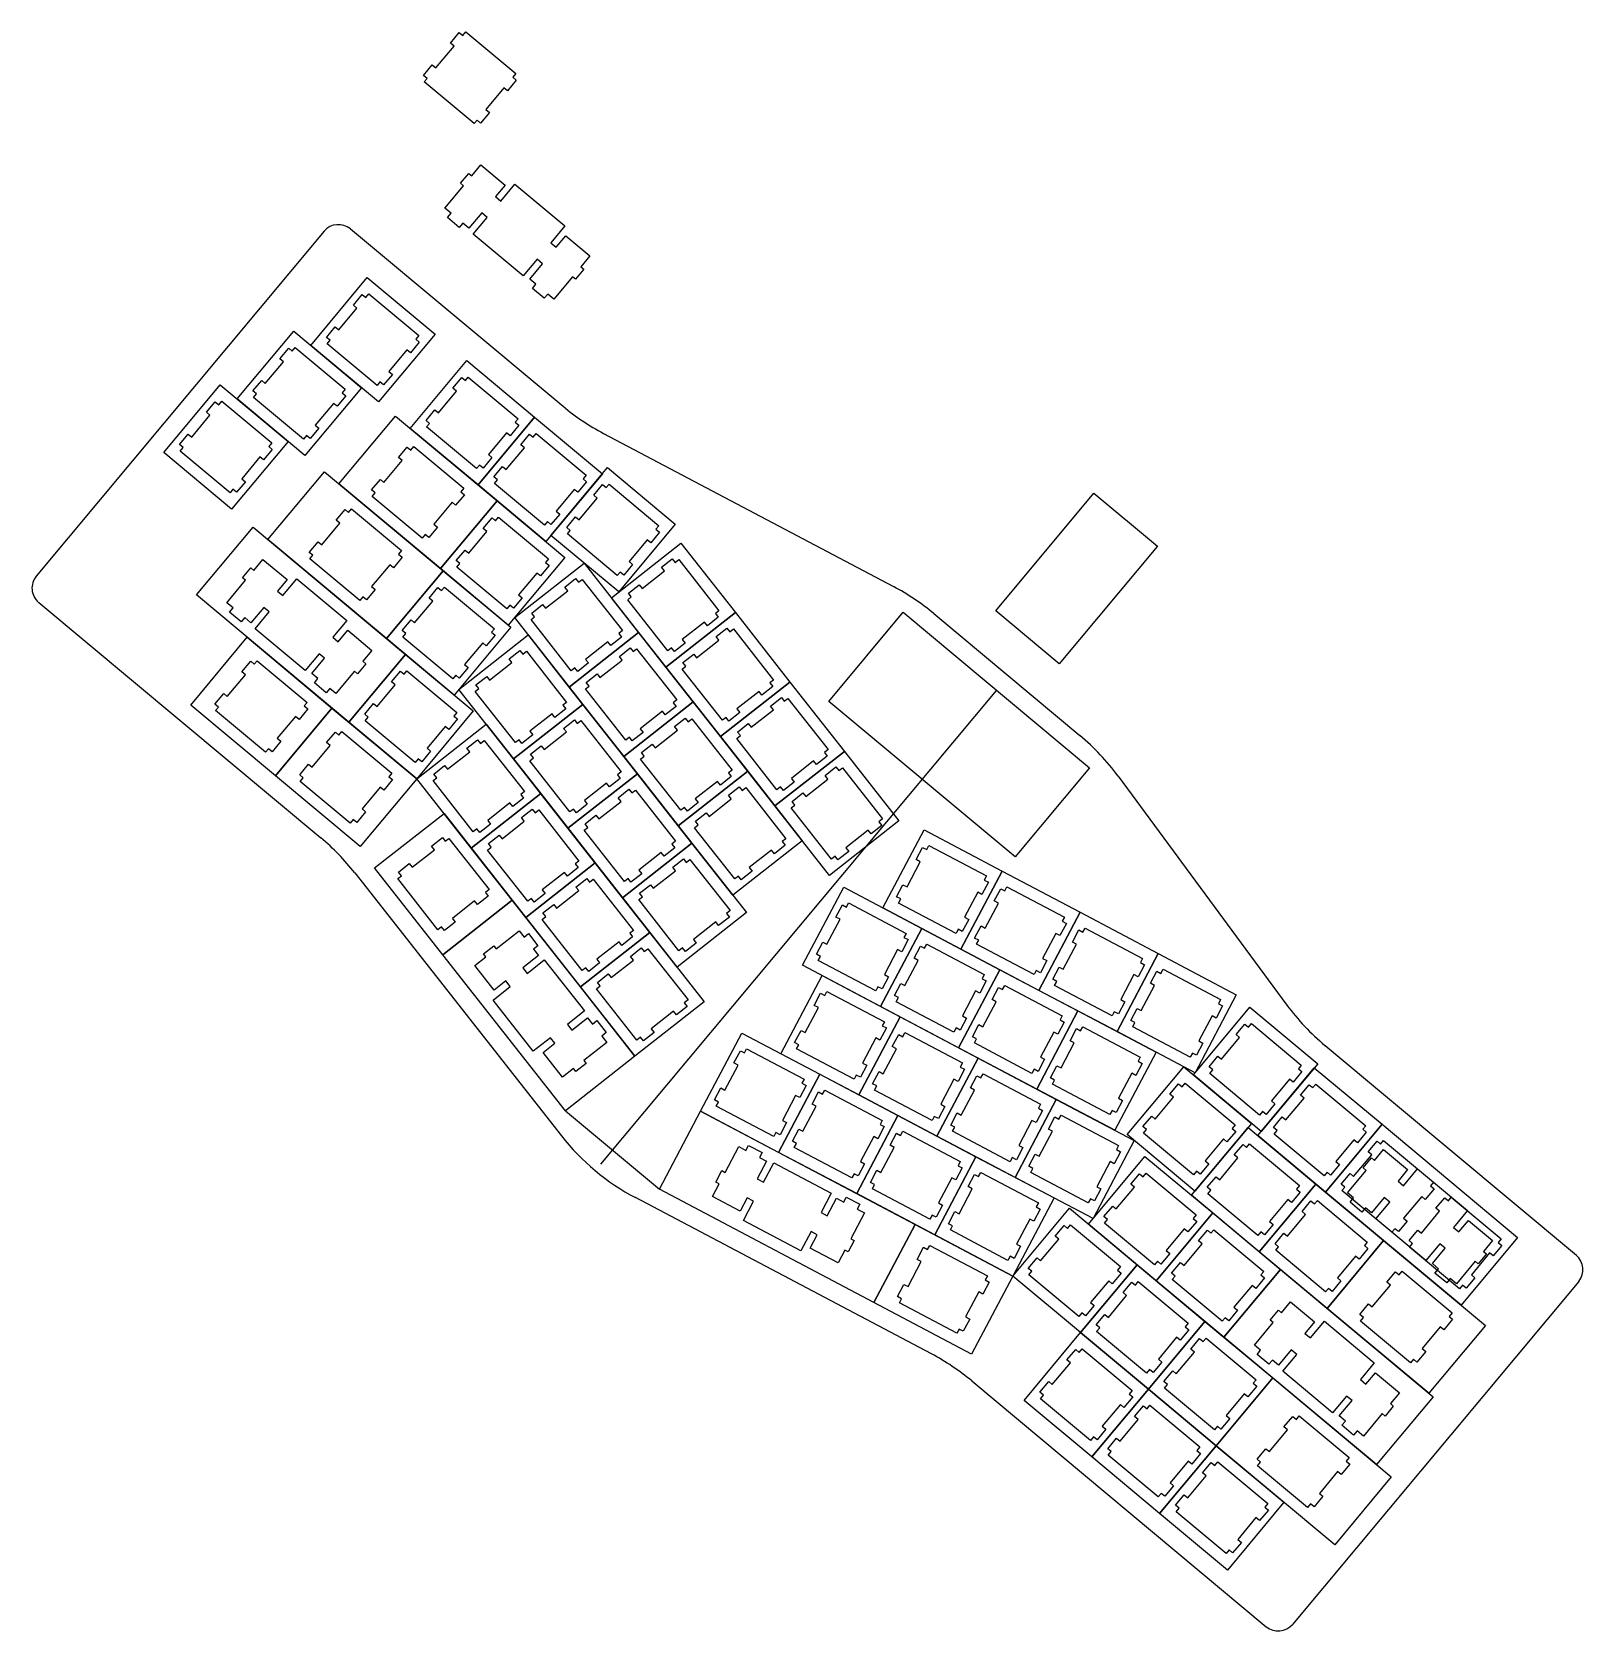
# Model space of a CAD drawing. Header units: millimetres. Extents: x 261 to 595, y 152 to 496.
import ezdxf

# ---------------------------------------------------------------- set-up
doc = ezdxf.new("R2010")
doc.units = ezdxf.units.MM

msp = doc.modelspace()

# ---------------------------------------------------------------- linework, layer by layer
for p, q in [((351.15, 493.78), (353.04, 496.05)), ((353.04, 496.05), (353.81, 495.41)), ((353.81, 495.41), (354.45, 496.17)), ((354.45, 496.17), (365.2, 487.2)), ((348.01, 488.46), (351.92, 493.14)), ((351.92, 493.14), (351.15, 493.78)), ((345.35, 486.83), (347.25, 489.1)), ((347.25, 489.1), (348.01, 488.46)), ((346.12, 486.19), (345.35, 486.83)), ((345.48, 485.42), (346.12, 486.19)), ((356.23, 476.45), (345.48, 485.42)), ((365.33, 485.79), (363.44, 483.53)), ((365.2, 487.2), (364.56, 486.44)), ((364.56, 486.44), (365.33, 485.79)), ((362.67, 484.17), (358.76, 479.49)), ((363.44, 483.53), (362.67, 484.17)), ((359.53, 478.85), (357.64, 476.58)), ((358.76, 479.49), (359.53, 478.85)), ((356.87, 477.22), (356.23, 476.45)), ((357.64, 476.58), (356.87, 477.22)), ((353.35, 463.6), (355.13, 465.74)), ((355.13, 465.74), (355.77, 465.21)), ((355.77, 465.21), (357.72, 467.55)), ((357.72, 467.55), (362.9, 463.23)), ((349.95, 458.24), (353.98, 463.07)), ((353.98, 463.07), (353.35, 463.6)), ((362.9, 463.23), (360.84, 460.75)), ((362.01, 459.77), (365.02, 463.38)), ((365.02, 463.38), (375.77, 454.41)), ((351.28, 457.14), (349.95, 458.24)), ((360.84, 460.75), (362.01, 459.77)), ((350.51, 456.22), (351.28, 457.14)), ((353.04, 454.1), (350.51, 456.22)), ((353.81, 455.02), (353.04, 454.1)), ((355.14, 453.92), (353.81, 455.02)), ((357.89, 457.21), (355.14, 453.92)), ((356.05, 452.63), (359.06, 456.24)), ((359.06, 456.24), (357.89, 457.21)), ((375.77, 454.41), (372.75, 450.8)), ((323.99, 453.27), (262.02, 379.02)), ((329.62, 453.78), (375.39, 415.59)), ((366.8, 443.66), (356.05, 452.63)), ((373.93, 449.82), (376, 452.3)), ((376, 452.3), (381.18, 447.98)), ((372.75, 450.8), (373.93, 449.82)), ((381.18, 447.98), (379.22, 445.63)), ((369.81, 447.27), (366.8, 443.66)), ((368.23, 442.99), (370.98, 446.29)), ((370.98, 446.29), (369.81, 447.27)), ((379.86, 445.1), (378.07, 442.97)), ((379.22, 445.63), (379.86, 445.1)), ((369.55, 441.89), (368.23, 442.99)), ((368.78, 440.97), (369.55, 441.89)), ((371.32, 438.85), (368.78, 440.97)), ((377.44, 443.49), (373.41, 438.67)), ((378.07, 442.97), (377.44, 443.49)), ((330.27, 437.39), (332.16, 439.66)), ((331.04, 436.75), (330.27, 437.39)), ((332.16, 439.66), (332.93, 439.01)), ((332.93, 439.01), (333.57, 439.78)), ((333.57, 439.78), (344.32, 430.81)), ((372.09, 439.77), (371.32, 438.85)), ((373.41, 438.67), (372.09, 439.77)), ((327.13, 432.07), (331.04, 436.75)), ((324.48, 430.44), (326.37, 432.71)), ((325.24, 429.8), (324.48, 430.44)), ((326.37, 432.71), (327.13, 432.07)), ((344.32, 430.81), (343.68, 430.04)), ((314.45, 425.85), (316.34, 428.11)), ((316.34, 428.11), (317.11, 427.47)), ((317.11, 427.47), (317.75, 428.24)), ((317.75, 428.24), (328.5, 419.27)), ((324.6, 429.03), (325.24, 429.8)), ((335.35, 420.06), (324.6, 429.03)), ((341.79, 427.78), (337.88, 423.1)), ((342.56, 427.14), (341.79, 427.78)), ((344.45, 429.4), (342.56, 427.14)), ((343.68, 430.04), (344.45, 429.4)), ((311.31, 420.52), (315.22, 425.2)), ((315.22, 425.2), (314.45, 425.85)), ((308.65, 418.9), (310.55, 421.16)), ((310.55, 421.16), (311.31, 420.52)), ((335.99, 420.83), (335.35, 420.06)), ((336.76, 420.19), (335.99, 420.83)), ((338.65, 422.46), (336.76, 420.19)), ((337.88, 423.1), (338.65, 422.46)), ((351.7, 419.51), (353.59, 421.77)), ((353.59, 421.77), (354.36, 421.13)), ((354.36, 421.13), (355, 421.9)), ((355, 421.9), (365.75, 412.93)), ((298.63, 414.3), (300.52, 416.57)), ((300.52, 416.57), (301.29, 415.93)), ((301.29, 415.93), (301.93, 416.69)), ((301.93, 416.69), (312.68, 407.72)), ((309.42, 418.26), (308.65, 418.9)), ((308.78, 417.49), (309.42, 418.26)), ((319.53, 408.52), (308.78, 417.49)), ((328.63, 417.86), (326.74, 415.59)), ((328.5, 419.27), (327.86, 418.5)), ((327.86, 418.5), (328.63, 417.86)), ((348.56, 414.18), (352.47, 418.86)), ((352.47, 418.86), (351.7, 419.51)), ((295.49, 408.98), (299.4, 413.66)), ((299.4, 413.66), (298.63, 414.3)), ((325.97, 416.23), (322.06, 411.55)), ((326.74, 415.59), (325.97, 416.23)), ((345.91, 412.56), (347.8, 414.82)), ((347.8, 414.82), (348.56, 414.18)), ((292.83, 407.35), (294.72, 409.62)), ((294.72, 409.62), (295.49, 408.98)), ((322.83, 410.91), (320.94, 408.65)), ((322.06, 411.55), (322.83, 410.91)), ((346.67, 411.92), (345.91, 412.56)), ((346.03, 411.15), (346.67, 411.92)), ((356.78, 402.18), (346.03, 411.15)), ((363.22, 409.89), (359.31, 405.21)), ((363.99, 409.25), (363.22, 409.89)), ((365.88, 411.52), (363.99, 409.25)), ((365.75, 412.93), (365.11, 412.16)), ((365.11, 412.16), (365.88, 411.52)), ((368.95, 408.96), (369.59, 409.72)), ((369.59, 409.72), (380.34, 400.75)), ((384.07, 409.77), (446.5, 376.79)), ((293.6, 406.71), (292.83, 407.35)), ((292.96, 405.95), (293.6, 406.71)), ((312.81, 406.32), (310.92, 404.05)), ((312.68, 407.72), (312.04, 406.96)), ((312.04, 406.96), (312.81, 406.32)), ((320.17, 409.29), (319.53, 408.52)), ((320.94, 408.65), (320.17, 409.29)), ((339.98, 404.54), (341.87, 406.81)), ((341.87, 406.81), (342.64, 406.17)), ((342.64, 406.17), (343.28, 406.93)), ((343.28, 406.93), (354.03, 397.96)), ((363.15, 402.01), (367.06, 406.69)), ((366.29, 407.33), (368.18, 409.6)), ((367.06, 406.69), (366.29, 407.33)), ((368.18, 409.6), (368.95, 408.96)), ((303.71, 396.98), (292.96, 405.95)), ((310.15, 404.69), (306.24, 400.01)), ((310.92, 404.05), (310.15, 404.69)), ((336.84, 399.22), (340.75, 403.9)), ((340.75, 403.9), (339.98, 404.54)), ((357.42, 402.95), (356.78, 402.18)), ((358.19, 402.31), (357.42, 402.95)), ((360.08, 404.57), (358.19, 402.31)), ((359.31, 405.21), (360.08, 404.57)), ((307.01, 399.37), (305.12, 397.1)), ((306.24, 400.01), (307.01, 399.37)), ((334.18, 397.59), (336.07, 399.86)), ((336.07, 399.86), (336.84, 399.22)), ((360.49, 400.38), (362.38, 402.65)), ((361.26, 399.74), (360.49, 400.38)), ((360.62, 398.98), (361.26, 399.74)), ((362.38, 402.65), (363.15, 402.01)), ((380.47, 399.35), (378.58, 397.08)), ((380.34, 400.75), (379.7, 399.99)), ((379.7, 399.99), (380.47, 399.35)), ((304.35, 397.74), (303.71, 396.98)), ((305.12, 397.1), (304.35, 397.74)), ((334.95, 396.95), (334.18, 397.59)), ((334.31, 396.19), (334.95, 396.95)), ((345.06, 387.22), (334.31, 396.19)), ((354.16, 396.56), (352.27, 394.29)), ((354.03, 397.96), (353.39, 397.2)), ((353.39, 397.2), (354.16, 396.56)), ((371.37, 390.01), (360.62, 398.98)), ((377.81, 397.72), (373.9, 393.04)), ((378.58, 397.08), (377.81, 397.72)), ((381.98, 396.48), (383.87, 398.74)), ((382.75, 395.84), (381.98, 396.48)), ((383.87, 398.74), (384.64, 398.1)), ((384.64, 398.1), (385.28, 398.87)), ((385.28, 398.87), (396.03, 389.9)), ((326.58, 391.11), (328.47, 393.37)), ((328.47, 393.37), (329.24, 392.73)), ((329.24, 392.73), (329.88, 393.5)), ((329.88, 393.5), (340.63, 384.53)), ((351.5, 394.93), (347.59, 390.25)), ((352.27, 394.29), (351.5, 394.93)), ((373.9, 393.04), (374.67, 392.4)), ((378.84, 391.15), (382.75, 395.84)), ((323.44, 385.78), (327.35, 390.47)), ((327.35, 390.47), (326.58, 391.11)), ((348.36, 389.61), (346.47, 387.34)), ((347.59, 390.25), (348.36, 389.61)), ((358.22, 389.32), (360.11, 391.59)), ((358.98, 388.68), (358.22, 389.32)), ((360.11, 391.59), (360.87, 390.95)), ((360.87, 390.95), (361.51, 391.72)), ((361.51, 391.72), (372.26, 382.75)), ((372.01, 390.77), (371.37, 390.01)), ((372.78, 390.13), (372.01, 390.77)), ((374.67, 392.4), (372.78, 390.13)), ((376.18, 389.53), (378.07, 391.79)), ((376.95, 388.89), (376.18, 389.53)), ((378.07, 391.79), (378.84, 391.15)), ((396.03, 389.9), (395.39, 389.13)), ((395.39, 389.13), (396.15, 388.49)), ((320.78, 384.16), (322.67, 386.42)), ((322.67, 386.42), (323.44, 385.78)), ((345.7, 387.98), (345.06, 387.22)), ((346.47, 387.34), (345.7, 387.98)), ((355.08, 384), (358.98, 388.68)), ((376.31, 388.12), (376.95, 388.89)), ((387.06, 379.15), (376.31, 388.12)), ((393.5, 386.87), (389.59, 382.18)), ((394.26, 386.22), (393.5, 386.87)), ((396.15, 388.49), (394.26, 386.22)), ((308.85, 380.28), (310.8, 382.63)), ((310.8, 382.63), (315.99, 378.3)), ((321.55, 383.52), (320.78, 384.16)), ((320.91, 382.75), (321.55, 383.52)), ((331.66, 373.78), (320.91, 382.75)), ((340.76, 383.12), (338.87, 380.85)), ((340.63, 384.53), (339.99, 383.76)), ((339.99, 383.76), (340.76, 383.12)), ((352.42, 382.38), (354.31, 384.64)), ((353.19, 381.74), (352.42, 382.38)), ((354.31, 384.64), (355.08, 384)), ((372.26, 382.75), (371.62, 381.98)), ((389.59, 382.18), (390.36, 381.54)), ((396.58, 380.95), (398.9, 382.78)), ((398.9, 382.78), (399.52, 381.99)), ((399.52, 381.99), (400.31, 382.61)), ((400.31, 382.61), (408.95, 371.6)), ((306.43, 378.68), (308.21, 380.81)), ((307.06, 378.15), (306.43, 378.68)), ((308.21, 380.81), (308.85, 380.28)), ((338.1, 381.5), (334.19, 376.81)), ((338.87, 380.85), (338.1, 381.5)), ((352.54, 380.97), (353.19, 381.74)), ((363.29, 372), (352.54, 380.97)), ((369.73, 379.71), (365.82, 375.03)), ((370.5, 379.07), (369.73, 379.71)), ((372.39, 381.34), (370.5, 379.07)), ((371.62, 381.98), (372.39, 381.34)), ((387.7, 379.92), (387.06, 379.15)), ((388.47, 379.28), (387.7, 379.92)), ((390.36, 381.54), (388.47, 379.28)), ((392.4, 376.4), (397.2, 380.17)), ((397.2, 380.17), (396.58, 380.95)), ((303.04, 373.32), (307.06, 378.15)), ((315.99, 378.3), (313.92, 375.82)), ((313.92, 375.82), (315.09, 374.85)), ((315.09, 374.85), (318.1, 378.46)), ((318.1, 378.46), (328.85, 369.49)), ((334.96, 376.17), (333.07, 373.91)), ((334.19, 376.81), (334.96, 376.17)), ((346.58, 374.29), (348.47, 376.56)), ((348.47, 376.56), (349.23, 375.92)), ((349.23, 375.92), (349.88, 376.68)), ((349.88, 376.68), (360.62, 367.71)), ((371.59, 372.13), (376.39, 375.9)), ((375.77, 376.69), (378.09, 378.51)), ((376.39, 375.9), (375.77, 376.69)), ((378.09, 378.51), (378.71, 377.72)), ((378.71, 377.72), (379.5, 378.34)), ((379.5, 378.34), (388.15, 367.33)), ((389.47, 375.36), (391.79, 377.19)), ((390.08, 374.58), (389.47, 375.36)), ((391.79, 377.19), (392.4, 376.4)), ((262.53, 373.38), (323.27, 322.69)), ((304.36, 372.22), (303.04, 373.32)), ((303.59, 371.29), (304.36, 372.22)), ((310.97, 372.29), (308.22, 369)), ((312.14, 371.32), (310.97, 372.29)), ((332.3, 374.55), (331.66, 373.78)), ((333.07, 373.91), (332.3, 374.55)), ((343.44, 368.97), (347.34, 373.65)), ((347.34, 373.65), (346.58, 374.29)), ((363.93, 372.77), (363.29, 372)), ((364.7, 372.12), (363.93, 372.77)), ((366.59, 374.39), (364.7, 372.12)), ((365.82, 375.03), (366.59, 374.39)), ((368.66, 371.1), (370.98, 372.92)), ((370.98, 372.92), (371.59, 372.13)), ((389.3, 373.96), (390.08, 374.58)), ((397.95, 362.95), (389.3, 373.96)), ((306.12, 369.18), (303.59, 371.29)), ((306.89, 370.1), (306.12, 369.18)), ((308.22, 369), (306.89, 370.1)), ((309.13, 367.71), (312.14, 371.32)), ((328.85, 369.49), (325.84, 365.88)), ((340.78, 367.34), (342.67, 369.61)), ((342.67, 369.61), (343.44, 368.97)), ((368.49, 369.69), (369.27, 370.31)), ((377.14, 358.68), (368.49, 369.69)), ((369.27, 370.31), (368.66, 371.1)), ((405.85, 369.16), (401.05, 365.39)), ((406.47, 368.37), (405.85, 369.16)), ((408.79, 370.2), (406.47, 368.37)), ((408.95, 371.6), (408.17, 370.98)), ((408.17, 370.98), (408.79, 370.2)), ((455.18, 370.96), (486.63, 344.72)), ((319.88, 358.74), (309.13, 367.71)), ((325.84, 365.88), (327.01, 364.9)), ((327.01, 364.9), (329.08, 367.38)), ((329.08, 367.38), (334.26, 363.05)), ((341.55, 366.7), (340.78, 367.34)), ((340.91, 365.93), (341.55, 366.7)), ((351.65, 356.96), (340.91, 365.93)), ((360.75, 366.3), (358.86, 364.04)), ((360.62, 367.71), (359.98, 366.95)), ((359.98, 366.95), (360.75, 366.3)), ((385.04, 364.89), (380.24, 361.12)), ((385.66, 364.11), (385.04, 364.89)), ((387.98, 365.93), (385.66, 364.11)), ((388.15, 367.33), (387.36, 366.71)), ((387.36, 366.71), (387.98, 365.93)), ((401.05, 365.39), (401.67, 364.61)), ((404.14, 361.46), (408.94, 365.23)), ((408.32, 366.01), (410.64, 367.84)), ((408.94, 365.23), (408.32, 366.01)), ((410.64, 367.84), (411.26, 367.05)), ((411.26, 367.05), (412.04, 367.67)), ((412.04, 367.67), (420.69, 356.66)), ((322.89, 362.34), (319.88, 358.74)), ((324.06, 361.37), (322.89, 362.34)), ((334.26, 363.05), (332.3, 360.71)), ((358.09, 364.68), (354.19, 360)), ((358.86, 364.04), (358.09, 364.68)), ((363.77, 361.21), (366.09, 363.04)), ((366.09, 363.04), (366.7, 362.25)), ((366.7, 362.25), (367.49, 362.87)), ((367.49, 362.87), (376.14, 351.86)), ((387.51, 361.75), (389.83, 363.57)), ((388.13, 360.96), (387.51, 361.75)), ((389.83, 363.57), (390.45, 362.78)), ((390.45, 362.78), (391.23, 363.4)), ((391.23, 363.4), (399.88, 352.39)), ((398.73, 363.57), (397.95, 362.95)), ((399.35, 362.78), (398.73, 363.57)), ((401.67, 364.61), (399.35, 362.78)), ((401.2, 360.42), (403.52, 362.25)), ((403.52, 362.25), (404.14, 361.46)), ((306.27, 358.43), (308.16, 360.7)), ((307.04, 357.79), (306.27, 358.43)), ((308.16, 360.7), (308.93, 360.06)), ((308.93, 360.06), (309.57, 360.82)), ((309.57, 360.82), (320.32, 351.85)), ((321.31, 358.07), (324.06, 361.37)), ((322.63, 356.97), (321.31, 358.07)), ((330.52, 358.57), (326.49, 353.75)), ((331.15, 358.04), (330.52, 358.57)), ((332.94, 360.18), (331.15, 358.04)), ((332.3, 360.71), (332.94, 360.18)), ((338.5, 356.28), (340.39, 358.55)), ((340.39, 358.55), (341.16, 357.91)), ((341.16, 357.91), (341.8, 358.67)), ((341.8, 358.67), (352.55, 349.7)), ((354.95, 359.36), (353.06, 357.09)), ((354.19, 360), (354.95, 359.36)), ((359.59, 356.66), (364.38, 360.43)), ((364.38, 360.43), (363.77, 361.21)), ((377.92, 359.3), (377.14, 358.68)), ((378.54, 358.51), (377.92, 359.3)), ((380.86, 360.34), (378.54, 358.51)), ((380.24, 361.12), (380.86, 360.34)), ((383.33, 357.19), (388.13, 360.96)), ((401.03, 359.02), (401.82, 359.64)), ((409.68, 348.01), (401.03, 359.02)), ((401.82, 359.64), (401.2, 360.42)), ((303.13, 353.11), (307.04, 357.79)), ((321.86, 356.05), (322.63, 356.97)), ((324.4, 353.93), (321.86, 356.05)), ((325.17, 354.85), (324.4, 353.93)), ((326.49, 353.75), (325.17, 354.85)), ((335.36, 350.96), (339.27, 355.64)), ((339.27, 355.64), (338.5, 356.28)), ((352.29, 357.73), (351.65, 356.96)), ((353.06, 357.09), (352.29, 357.73)), ((356.48, 354.22), (357.27, 354.84)), ((356.65, 355.62), (358.97, 357.45)), ((357.27, 354.84), (356.65, 355.62)), ((358.97, 357.45), (359.59, 356.66)), ((380.23, 354.75), (381.01, 355.37)), ((388.87, 343.74), (380.23, 354.75)), ((380.39, 356.16), (382.71, 357.98)), ((381.01, 355.37), (380.39, 356.16)), ((382.71, 357.98), (383.33, 357.19)), ((420.52, 355.25), (418.2, 353.43)), ((420.69, 356.66), (419.91, 356.04)), ((419.91, 356.04), (420.52, 355.25)), ((300.47, 351.48), (302.36, 353.75)), ((301.24, 350.84), (300.47, 351.48)), ((302.36, 353.75), (303.13, 353.11)), ((320.32, 351.85), (319.68, 351.09)), ((332.71, 349.33), (334.6, 351.6)), ((334.6, 351.6), (335.36, 350.96)), ((365.13, 343.21), (356.48, 354.22)), ((376.14, 351.86), (375.35, 351.24)), ((375.35, 351.24), (375.97, 350.46)), ((468.64, 354.52), (383.45, 252.43)), ((399.88, 352.39), (399.1, 351.77)), ((399.1, 351.77), (399.71, 350.99)), ((417.59, 354.22), (412.79, 350.45)), ((418.2, 353.43), (417.59, 354.22)), ((420.06, 351.07), (422.38, 352.9)), ((422.38, 352.9), (423, 352.11)), ((423, 352.11), (423.78, 352.73)), ((423.78, 352.73), (432.43, 341.72)), ((300.6, 350.08), (301.24, 350.84)), ((311.35, 341.11), (300.6, 350.08)), ((317.79, 348.82), (313.88, 344.14)), ((318.56, 348.18), (317.79, 348.82)), ((320.45, 350.45), (318.56, 348.18)), ((319.68, 351.09), (320.45, 350.45)), ((333.47, 348.69), (332.71, 349.33)), ((332.83, 347.92), (333.47, 348.69)), ((343.58, 338.95), (332.83, 347.92)), ((352.68, 348.29), (350.79, 346.03)), ((352.55, 349.7), (351.91, 348.93)), ((351.91, 348.93), (352.68, 348.29)), ((373.03, 349.42), (368.24, 345.65)), ((373.65, 348.63), (373.03, 349.42)), ((375.97, 350.46), (373.65, 348.63)), ((375.5, 346.27), (377.82, 348.1)), ((377.82, 348.1), (378.44, 347.31)), ((378.44, 347.31), (379.23, 347.93)), ((379.23, 347.93), (387.88, 336.92)), ((396.78, 349.95), (391.98, 346.18)), ((397.39, 349.16), (396.78, 349.95)), ((399.71, 350.99), (397.39, 349.16)), ((399.38, 346.64), (401.7, 348.46)), ((401.7, 348.46), (402.32, 347.67)), ((402.32, 347.67), (403.1, 348.29)), ((403.1, 348.29), (411.75, 337.28)), ((410.47, 348.63), (409.68, 348.01)), ((411.09, 347.84), (410.47, 348.63)), ((413.41, 349.66), (411.09, 347.84)), ((412.79, 350.45), (413.41, 349.66)), ((415.88, 346.52), (420.67, 350.29)), ((420.67, 350.29), (420.06, 351.07)), ((324.51, 343.21), (326.4, 345.48)), ((326.4, 345.48), (327.16, 344.84)), ((327.16, 344.84), (327.81, 345.61)), ((327.81, 345.61), (338.55, 336.64)), ((350.02, 346.67), (346.11, 341.99)), ((350.79, 346.03), (350.02, 346.67)), ((368.85, 344.86), (366.53, 343.04)), ((368.24, 345.65), (368.85, 344.86)), ((371.33, 341.72), (376.12, 345.49)), ((376.12, 345.49), (375.5, 346.27)), ((389.66, 344.36), (388.87, 343.74)), ((390.28, 343.57), (389.66, 344.36)), ((392.6, 345.4), (390.28, 343.57)), ((391.98, 346.18), (392.6, 345.4)), ((395.2, 342.08), (400, 345.85)), ((400, 345.85), (399.38, 346.64)), ((412.77, 344.08), (413.56, 344.7)), ((412.94, 345.48), (415.26, 347.31)), ((413.56, 344.7), (412.94, 345.48)), ((415.26, 347.31), (415.88, 346.52)), ((311.99, 341.87), (311.35, 341.11)), ((312.76, 341.23), (311.99, 341.87)), ((314.65, 343.5), (312.76, 341.23)), ((313.88, 344.14), (314.65, 343.5)), ((321.37, 337.89), (325.27, 342.57)), ((325.27, 342.57), (324.51, 343.21)), ((346.88, 341.35), (344.99, 339.08)), ((346.11, 341.99), (346.88, 341.35)), ((350.52, 337.45), (355.31, 341.22)), ((354.69, 342.01), (357.01, 343.83)), ((355.31, 341.22), (354.69, 342.01)), ((357.01, 343.83), (357.63, 343.04)), ((357.63, 343.04), (358.42, 343.66)), ((358.42, 343.66), (367.07, 332.65)), ((365.92, 343.83), (365.13, 343.21)), ((366.53, 343.04), (365.92, 343.83)), ((368.39, 340.68), (370.71, 342.51)), ((370.71, 342.51), (371.33, 341.72)), ((392.26, 341.05), (394.58, 342.87)), ((392.88, 340.26), (392.26, 341.05)), ((394.58, 342.87), (395.2, 342.08)), ((421.42, 333.07), (412.77, 344.08)), ((432.43, 341.72), (431.64, 341.1)), ((431.64, 341.1), (432.26, 340.31)), ((318.71, 336.27), (320.6, 338.53)), ((320.6, 338.53), (321.37, 337.89)), ((344.22, 339.72), (343.58, 338.95)), ((344.99, 339.08), (344.22, 339.72)), ((347.58, 336.42), (349.9, 338.24)), ((349.9, 338.24), (350.52, 337.45)), ((368.22, 339.28), (369.01, 339.9)), ((376.87, 328.27), (368.22, 339.28)), ((369.01, 339.9), (368.39, 340.68)), ((392.09, 339.64), (392.88, 340.26)), ((400.74, 328.63), (392.09, 339.64)), ((429.32, 339.28), (424.53, 335.51)), ((429.94, 338.49), (429.32, 339.28)), ((432.26, 340.31), (429.94, 338.49)), ((431.79, 336.13), (434.12, 337.96)), ((434.12, 337.96), (434.73, 337.17)), ((434.73, 337.17), (435.52, 337.79)), ((435.52, 337.79), (444.17, 326.78)), ((319.48, 335.63), (318.71, 336.27)), ((318.84, 334.86), (319.48, 335.63)), ((329.58, 325.89), (318.84, 334.86)), ((338.68, 335.23), (336.79, 332.96)), ((338.55, 336.64), (337.91, 335.87)), ((337.91, 335.87), (338.68, 335.23)), ((347.41, 335.01), (348.2, 335.63)), ((356.06, 324), (347.41, 335.01)), ((348.2, 335.63), (347.58, 336.42)), ((384.77, 334.48), (379.97, 330.71)), ((385.39, 333.69), (384.77, 334.48)), ((387.71, 335.51), (385.39, 333.69)), ((387.88, 336.92), (387.09, 336.3)), ((387.09, 336.3), (387.71, 335.51)), ((408.65, 334.84), (403.85, 331.08)), ((409.26, 334.06), (408.65, 334.84)), ((411.58, 335.88), (409.26, 334.06)), ((411.75, 337.28), (410.97, 336.67)), ((410.97, 336.67), (411.58, 335.88)), ((425.15, 334.72), (422.83, 332.9)), ((424.53, 335.51), (425.15, 334.72)), ((427.62, 331.58), (432.41, 335.35)), ((432.41, 335.35), (431.79, 336.13)), ((494.84, 336), (531.16, 286.71)), ((336.02, 333.6), (332.12, 328.92)), ((336.79, 332.96), (336.02, 333.6)), ((366.9, 331.25), (364.58, 329.42)), ((367.07, 332.65), (366.28, 332.03)), ((366.28, 332.03), (366.9, 331.25)), ((379.97, 330.71), (380.59, 329.92)), ((383.06, 326.78), (387.86, 330.55)), ((387.24, 331.33), (389.56, 333.16)), ((387.86, 330.55), (387.24, 331.33)), ((389.56, 333.16), (390.18, 332.37)), ((390.18, 332.37), (390.97, 332.99)), ((390.97, 332.99), (399.61, 321.98)), ((403.85, 331.08), (404.47, 330.29)), ((406.81, 327.31), (411.6, 331.08)), ((410.99, 331.86), (413.31, 333.69)), ((411.6, 331.08), (410.99, 331.86)), ((413.31, 333.69), (413.92, 332.9)), ((413.92, 332.9), (414.71, 333.52)), ((414.71, 333.52), (423.36, 322.51)), ((422.21, 333.69), (421.42, 333.07)), ((422.83, 332.9), (422.21, 333.69)), ((424.68, 330.54), (427, 332.36)), ((425.3, 329.76), (424.68, 330.54)), ((427, 332.36), (427.62, 331.58)), ((332.88, 328.28), (330.99, 326.02)), ((332.12, 328.92), (332.88, 328.28)), ((363.96, 330.21), (359.17, 326.44)), ((364.58, 329.42), (363.96, 330.21)), ((366.43, 327.06), (368.75, 328.89)), ((367.05, 326.28), (366.43, 327.06)), ((368.75, 328.89), (369.37, 328.1)), ((369.37, 328.1), (370.16, 328.72)), ((370.16, 328.72), (378.81, 317.71)), ((377.65, 328.89), (376.87, 328.27)), ((378.27, 328.1), (377.65, 328.89)), ((380.59, 329.92), (378.27, 328.1)), ((380.13, 325.74), (382.45, 327.57)), ((382.45, 327.57), (383.06, 326.78)), ((401.53, 329.25), (400.74, 328.63)), ((402.15, 328.47), (401.53, 329.25)), ((404.47, 330.29), (402.15, 328.47)), ((403.87, 326.27), (406.19, 328.1)), ((406.19, 328.1), (406.81, 327.31)), ((424.51, 329.14), (425.3, 329.76)), ((433.16, 318.13), (424.51, 329.14)), ((330.22, 326.66), (329.58, 325.89)), ((330.99, 326.02), (330.22, 326.66)), ((356.84, 324.62), (356.06, 324)), ((357.46, 323.83), (356.84, 324.62)), ((359.78, 325.66), (357.46, 323.83)), ((359.17, 326.44), (359.78, 325.66)), ((362.25, 322.51), (367.05, 326.28)), ((379.96, 324.34), (380.74, 324.96)), ((388.61, 313.33), (379.96, 324.34)), ((380.74, 324.96), (380.13, 325.74)), ((403.7, 324.87), (404.49, 325.49)), ((412.35, 313.86), (403.7, 324.87)), ((404.49, 325.49), (403.87, 326.27)), ((441.06, 324.34), (436.27, 320.57)), ((441.68, 323.55), (441.06, 324.34)), ((444, 325.37), (441.68, 323.55)), ((444.17, 326.78), (443.38, 326.16)), ((443.38, 326.16), (444, 325.37)), ((342.91, 316.38), (347.71, 320.14)), ((347.09, 320.93), (349.41, 322.75)), ((347.71, 320.14), (347.09, 320.93)), ((349.41, 322.75), (350.03, 321.97)), ((350.03, 321.97), (350.81, 322.58)), ((350.81, 322.58), (359.46, 311.58)), ((359.15, 320.07), (359.93, 320.69)), ((359.32, 321.47), (361.64, 323.3)), ((359.93, 320.69), (359.32, 321.47)), ((361.64, 323.3), (362.25, 322.51)), ((399.45, 320.57), (397.13, 318.75)), ((399.61, 321.98), (398.83, 321.36)), ((398.83, 321.36), (399.45, 320.57)), ((423.19, 321.11), (420.87, 319.28)), ((423.36, 322.51), (422.57, 321.89)), ((422.57, 321.89), (423.19, 321.11)), ((436.27, 320.57), (436.88, 319.78)), ((451.4, 318.01), (452.78, 320.62)), ((452.78, 320.62), (453.66, 320.16)), ((453.66, 320.16), (454.13, 321.04)), ((454.13, 321.04), (466.51, 314.5)), ((339.97, 315.34), (342.29, 317.16)), ((342.29, 317.16), (342.91, 316.38)), ((367.8, 309.06), (359.15, 320.07)), ((378.81, 317.71), (378.02, 317.09)), ((378.02, 317.09), (378.64, 316.31)), ((396.51, 319.54), (391.71, 315.77)), ((397.13, 318.75), (396.51, 319.54)), ((398.98, 316.39), (401.3, 318.21)), ((401.3, 318.21), (401.92, 317.43)), ((401.92, 317.43), (402.7, 318.05)), ((402.7, 318.05), (411.35, 307.04)), ((420.25, 320.07), (415.46, 316.3)), ((420.87, 319.28), (420.25, 320.07)), ((433.95, 318.75), (433.16, 318.13)), ((434.56, 317.96), (433.95, 318.75)), ((436.88, 319.78), (434.56, 317.96)), ((449.43, 312.15), (452.28, 317.55)), ((452.28, 317.55), (451.4, 318.01)), ((330.55, 315.19), (375.03, 258.57)), ((339.8, 313.94), (340.59, 314.55)), ((348.45, 302.93), (339.8, 313.94)), ((340.59, 314.55), (339.97, 315.34)), ((375.7, 315.27), (370.9, 311.5)), ((376.32, 314.48), (375.7, 315.27)), ((378.64, 316.31), (376.32, 314.48)), ((378.17, 312.12), (380.49, 313.95)), ((380.49, 313.95), (381.11, 313.16)), ((381.11, 313.16), (381.89, 313.78)), ((381.89, 313.78), (390.54, 302.77)), ((389.39, 313.95), (388.61, 313.33)), ((390.01, 313.16), (389.39, 313.95)), ((392.33, 314.98), (390.01, 313.16)), ((391.71, 315.77), (392.33, 314.98)), ((394.8, 311.84), (399.6, 315.61)), ((399.6, 315.61), (398.98, 316.39)), ((413.14, 314.48), (412.35, 313.86)), ((413.75, 313.69), (413.14, 314.48)), ((416.07, 315.52), (413.75, 313.69)), ((415.46, 316.3), (416.07, 315.52)), ((466.51, 314.5), (466.04, 313.62)), ((466.04, 313.62), (466.92, 313.15)), ((359.29, 310.17), (356.97, 308.35)), ((359.46, 311.58), (358.68, 310.96)), ((358.68, 310.96), (359.29, 310.17)), ((371.52, 310.72), (369.2, 308.89)), ((370.9, 311.5), (371.52, 310.72)), ((373.99, 307.57), (378.79, 311.34)), ((378.79, 311.34), (378.17, 312.12)), ((391.69, 309.4), (392.48, 310.02)), ((391.86, 310.8), (394.18, 312.62)), ((392.48, 310.02), (391.86, 310.8)), ((394.18, 312.62), (394.8, 311.84)), ((447.17, 310.01), (448.55, 312.62)), ((448.05, 309.55), (447.17, 310.01)), ((448.55, 312.62), (449.43, 312.15)), ((464.66, 311.01), (461.81, 305.62)), ((465.54, 310.54), (464.66, 311.01)), ((466.92, 313.15), (465.54, 310.54)), ((468.2, 309.14), (469.58, 311.75)), ((469.58, 311.75), (470.46, 311.28)), ((470.46, 311.28), (470.93, 312.16)), ((470.93, 312.16), (483.31, 305.63)), ((356.36, 309.13), (351.56, 305.37)), ((356.97, 308.35), (356.36, 309.13)), ((368.58, 309.68), (367.8, 309.06)), ((369.2, 308.89), (368.58, 309.68)), ((371.05, 306.53), (373.37, 308.36)), ((371.67, 305.75), (371.05, 306.53)), ((373.37, 308.36), (373.99, 307.57)), ((400.34, 298.39), (391.69, 309.4)), ((411.35, 307.04), (410.57, 306.42)), ((410.57, 306.42), (411.18, 305.63)), ((434.12, 305.65), (435.5, 308.26)), ((435.5, 308.26), (436.38, 307.79)), ((436.38, 307.79), (436.85, 308.68)), ((436.85, 308.68), (449.23, 302.14)), ((447.59, 308.66), (448.05, 309.55)), ((459.97, 302.12), (447.59, 308.66)), ((466.23, 303.28), (469.08, 308.67)), ((469.08, 308.67), (468.2, 309.14)), ((349.24, 303.54), (348.45, 302.93)), ((349.86, 302.76), (349.24, 303.54)), ((352.18, 304.58), (349.86, 302.76)), ((351.56, 305.37), (352.18, 304.58)), ((370.88, 305.13), (371.67, 305.75)), ((379.53, 294.12), (370.88, 305.13)), ((408.25, 304.6), (403.45, 300.83)), ((408.86, 303.81), (408.25, 304.6)), ((411.18, 305.63), (408.86, 303.81)), ((432.16, 299.79), (435.01, 305.18)), ((435.01, 305.18), (434.12, 305.65)), ((460.43, 303.01), (459.97, 302.12)), ((461.32, 302.54), (460.43, 303.01)), ((462.7, 305.15), (461.32, 302.54)), ((461.81, 305.62), (462.7, 305.15)), ((463.97, 301.14), (465.35, 303.75)), ((465.35, 303.75), (466.23, 303.28)), ((483.72, 304.27), (482.34, 301.66)), ((483.31, 305.63), (482.84, 304.74)), ((482.84, 304.74), (483.72, 304.27)), ((487.26, 302.41), (487.73, 303.29)), ((487.73, 303.29), (500.11, 296.75)), ((360.98, 298.81), (365.92, 302.69)), ((365.92, 302.69), (366.99, 301.34)), ((366.99, 301.34), (367.93, 302.08)), ((367.93, 302.08), (369.97, 299.48)), ((369.97, 299.48), (369.03, 298.74)), ((387.44, 300.33), (382.64, 296.56)), ((388.05, 299.54), (387.44, 300.33)), ((390.37, 301.37), (388.05, 299.54)), ((390.54, 302.77), (389.76, 302.15)), ((389.76, 302.15), (390.37, 301.37)), ((404.07, 300.04), (401.75, 298.22)), ((403.45, 300.83), (404.07, 300.04)), ((429.9, 297.65), (431.27, 300.26)), ((431.27, 300.26), (432.16, 299.79)), ((449.65, 300.79), (448.27, 298.18)), ((449.23, 302.14), (448.76, 301.25)), ((448.76, 301.25), (449.65, 300.79)), ((453.18, 298.92), (453.65, 299.8)), ((453.65, 299.8), (466.03, 293.26)), ((464.85, 300.67), (463.97, 301.14)), ((464.39, 299.79), (464.85, 300.67)), ((476.77, 293.25), (464.39, 299.79)), ((481.46, 302.13), (478.61, 296.74)), ((482.34, 301.66), (481.46, 302.13)), ((483.03, 294.4), (485.88, 299.8)), ((485, 300.26), (486.38, 302.87)), ((485.88, 299.8), (485, 300.26)), ((486.38, 302.87), (487.26, 302.41)), ((356.39, 295.2), (358.79, 297.09)), ((358.28, 297.74), (360.47, 299.46)), ((358.79, 297.09), (358.28, 297.74)), ((360.47, 299.46), (360.98, 298.81)), ((370.09, 297.39), (366.72, 294.73)), ((367.66, 293.53), (371.35, 296.44)), ((369.03, 298.74), (370.09, 297.39)), ((371.35, 296.44), (380, 285.43)), ((382.64, 296.56), (383.26, 295.78)), ((385.73, 292.63), (390.52, 296.4)), ((389.91, 297.18), (392.23, 299.01)), ((390.52, 296.4), (389.91, 297.18)), ((392.23, 299.01), (392.85, 298.22)), ((392.85, 298.22), (393.63, 298.84)), ((393.63, 298.84), (402.28, 287.83)), ((401.13, 299.01), (400.34, 298.39)), ((401.75, 298.22), (401.13, 299.01)), ((430.78, 297.18), (429.9, 297.65)), ((430.31, 296.3), (430.78, 297.18)), ((442.69, 289.76), (430.31, 296.3)), ((447.39, 298.64), (444.54, 293.25)), ((448.27, 298.18), (447.39, 298.64)), ((448.96, 290.92), (451.81, 296.31)), ((450.92, 296.78), (452.3, 299.39)), ((451.81, 296.31), (450.92, 296.78)), ((452.3, 299.39), (453.18, 298.92)), ((479.5, 296.27), (478.12, 293.66)), ((478.61, 296.74), (479.5, 296.27)), ((500.11, 296.75), (499.64, 295.87)), ((360.56, 289.9), (356.39, 295.2)), ((366.72, 294.73), (367.66, 293.53)), ((380.32, 294.74), (379.53, 294.12)), ((380.94, 293.95), (380.32, 294.74)), ((383.26, 295.78), (380.94, 293.95)), ((382.79, 291.59), (385.11, 293.42)), ((385.11, 293.42), (385.73, 292.63)), ((445.42, 292.79), (444.04, 290.18)), ((444.54, 293.25), (445.42, 292.79)), ((466.03, 293.26), (465.56, 292.38)), ((477.23, 294.13), (476.77, 293.25)), ((478.12, 293.66), (477.23, 294.13)), ((480.77, 292.26), (482.15, 294.87)), ((482.15, 294.87), (483.03, 294.4)), ((498.26, 293.26), (495.41, 287.87)), ((499.14, 292.79), (498.26, 293.26)), ((500.52, 295.4), (499.14, 292.79)), ((499.64, 295.87), (500.52, 295.4)), ((501.8, 291.39), (503.18, 294)), ((503.18, 294), (504.06, 293.53)), ((504.06, 293.53), (504.53, 294.42)), ((504.53, 294.42), (516.91, 287.88)), ((360.35, 287.79), (364.04, 290.69)), ((363.1, 291.89), (360.56, 289.9)), ((364.04, 290.69), (363.1, 291.89)), ((382.62, 290.19), (383.41, 290.81)), ((391.27, 279.18), (382.62, 290.19)), ((383.41, 290.81), (382.79, 291.59)), ((429.45, 286.63), (430.83, 289.24)), ((430.83, 289.24), (431.71, 288.77)), ((431.71, 288.77), (432.18, 289.66)), ((432.18, 289.66), (444.56, 283.12)), ((443.16, 290.64), (442.69, 289.76)), ((444.04, 290.18), (443.16, 290.64)), ((446.7, 288.77), (448.07, 291.38)), ((448.07, 291.38), (448.96, 290.92)), ((464.19, 289.77), (461.34, 284.38)), ((465.07, 289.3), (464.19, 289.77)), ((466.45, 291.91), (465.07, 289.3)), ((465.56, 292.38), (466.45, 291.91)), ((467.72, 287.9), (469.1, 290.51)), ((469.1, 290.51), (469.98, 290.04)), ((469.98, 290.04), (470.45, 290.93)), ((470.45, 290.93), (482.83, 284.39)), ((481.65, 291.8), (480.77, 292.26)), ((481.19, 290.91), (481.65, 291.8)), ((493.57, 284.37), (481.19, 290.91)), ((499.83, 285.53), (502.68, 290.92)), ((502.68, 290.92), (501.8, 291.39)), ((368.99, 276.78), (360.35, 287.79)), ((402.11, 286.42), (399.79, 284.6)), ((402.28, 287.83), (401.49, 287.21)), ((401.49, 287.21), (402.11, 286.42)), ((427.48, 280.77), (430.33, 286.17)), ((430.33, 286.17), (429.45, 286.63)), ((447.58, 288.31), (446.7, 288.77)), ((447.11, 287.42), (447.58, 288.31)), ((459.49, 280.88), (447.11, 287.42)), ((465.76, 282.04), (468.61, 287.43)), ((468.61, 287.43), (467.72, 287.9)), ((496.3, 287.4), (494.92, 284.79)), ((495.41, 287.87), (496.3, 287.4)), ((497.57, 283.39), (498.95, 286)), ((498.95, 286), (499.83, 285.53)), ((517.32, 286.52), (515.94, 283.92)), ((516.91, 287.88), (516.44, 286.99)), ((516.44, 286.99), (517.32, 286.52)), ((380, 285.43), (376.31, 282.53)), ((376.31, 282.53), (377.25, 281.33)), ((377.25, 281.33), (380.63, 283.98)), ((380.63, 283.98), (381.69, 282.62)), ((381.69, 282.62), (382.64, 283.36)), ((382.64, 283.36), (384.67, 280.77)), ((399.17, 285.39), (394.38, 281.62)), ((399.79, 284.6), (399.17, 285.39)), ((444.56, 283.12), (444.09, 282.24)), ((462.22, 283.91), (460.84, 281.3)), ((461.34, 284.38), (462.22, 283.91)), ((463.5, 279.9), (464.87, 282.51)), ((464.87, 282.51), (465.76, 282.04)), ((483.25, 283.04), (481.87, 280.43)), ((482.83, 284.39), (482.36, 283.5)), ((482.36, 283.5), (483.25, 283.04)), ((494.03, 285.26), (493.57, 284.37)), ((494.92, 284.79), (494.03, 285.26)), ((498.45, 282.92), (497.57, 283.39)), ((497.99, 282.04), (498.45, 282.92)), ((515.06, 284.38), (512.21, 278.99)), ((515.94, 283.92), (515.06, 284.38)), ((520.23, 280.35), (522.12, 282.62)), ((522.12, 282.62), (522.89, 281.98)), ((522.89, 281.98), (523.53, 282.75)), ((523.53, 282.75), (534.28, 273.78)), ((372.69, 279.68), (368.99, 276.78)), ((373.63, 278.48), (372.69, 279.68)), ((384.67, 280.77), (383.73, 280.03)), ((383.73, 280.03), (384.8, 278.67)), ((392.06, 279.8), (391.27, 279.18)), ((392.68, 279.01), (392.06, 279.8)), ((395, 280.83), (392.68, 279.01)), ((394.38, 281.62), (395, 280.83)), ((425.22, 278.63), (426.6, 281.24)), ((426.6, 281.24), (427.48, 280.77)), ((442.71, 279.63), (439.86, 274.23)), ((443.59, 279.16), (442.71, 279.63)), ((444.97, 281.77), (443.59, 279.16)), ((444.09, 282.24), (444.97, 281.77)), ((446.25, 277.76), (447.63, 280.37)), ((447.63, 280.37), (448.51, 279.9)), ((448.51, 279.9), (448.98, 280.78)), ((448.98, 280.78), (461.36, 274.24)), ((459.96, 281.77), (459.49, 280.88)), ((460.84, 281.3), (459.96, 281.77)), ((464.38, 279.43), (463.5, 279.9)), ((463.91, 278.55), (464.38, 279.43)), ((480.98, 280.89), (478.14, 275.5)), ((481.87, 280.43), (480.98, 280.89)), ((484.52, 279.03), (485.9, 281.64)), ((485.41, 278.56), (484.52, 279.03)), ((485.9, 281.64), (486.78, 281.17)), ((486.78, 281.17), (487.25, 282.05)), ((487.25, 282.05), (499.63, 275.51)), ((510.37, 275.5), (497.99, 282.04)), ((512.21, 278.99), (513.1, 278.52)), ((517.09, 275.03), (521, 279.71)), ((521, 279.71), (520.23, 280.35)), ((371.09, 276.49), (373.63, 278.48)), ((375.26, 271.18), (371.09, 276.49)), ((384.8, 278.67), (379.85, 274.79)), ((412.17, 274.27), (413.55, 276.88)), ((413.55, 276.88), (414.44, 276.41)), ((414.44, 276.41), (414.9, 277.3)), ((414.9, 277.3), (427.28, 270.76)), ((426.1, 278.16), (425.22, 278.63)), ((425.64, 277.28), (426.1, 278.16)), ((438.02, 270.74), (425.64, 277.28)), ((444.28, 271.9), (447.13, 277.29)), ((447.13, 277.29), (446.25, 277.76)), ((476.29, 272.01), (463.91, 278.55)), ((478.14, 275.5), (479.02, 275.04)), ((482.56, 273.17), (485.41, 278.56)), ((499.63, 275.51), (499.16, 274.63)), ((510.83, 276.38), (510.37, 275.5)), ((511.72, 275.91), (510.83, 276.38)), ((513.1, 278.52), (511.72, 275.91)), ((514.44, 273.41), (516.33, 275.67)), ((516.33, 275.67), (517.09, 275.03)), ((539.38, 277.99), (593.47, 232.85)), ((377.66, 273.07), (375.26, 271.18)), ((378.17, 272.42), (377.66, 273.07)), ((380.36, 274.14), (378.17, 272.42)), ((379.85, 274.79), (380.36, 274.14)), ((410.21, 268.41), (413.06, 273.8)), ((413.06, 273.8), (412.17, 274.27)), ((440.75, 273.77), (439.37, 271.16)), ((439.86, 274.23), (440.75, 273.77)), ((442.02, 269.76), (443.4, 272.37)), ((443.4, 272.37), (444.28, 271.9)), ((461.77, 272.89), (460.39, 270.28)), ((461.36, 274.24), (460.89, 273.36)), ((460.89, 273.36), (461.77, 272.89)), ((476.76, 272.89), (476.29, 272.01)), ((477.64, 272.43), (476.76, 272.89)), ((479.02, 275.04), (477.64, 272.43)), ((480.3, 271.03), (481.67, 273.63)), ((481.67, 273.63), (482.56, 273.17)), ((497.78, 272.02), (494.94, 266.63)), ((498.67, 271.55), (497.78, 272.02)), ((500.05, 274.16), (498.67, 271.55)), ((499.16, 274.63), (500.05, 274.16)), ((515.2, 272.76), (514.44, 273.41)), ((514.56, 272), (515.2, 272.76)), ((525.31, 263.03), (514.56, 272)), ((534.41, 272.37), (532.52, 270.1)), ((534.28, 273.78), (533.64, 273.01)), ((533.64, 273.01), (534.41, 272.37)), ((407.95, 266.27), (409.32, 268.88)), ((409.32, 268.88), (410.21, 268.41)), ((427.7, 269.41), (426.32, 266.8)), ((427.28, 270.76), (426.81, 269.87)), ((426.81, 269.87), (427.7, 269.41)), ((438.48, 271.62), (438.02, 270.74)), ((439.37, 271.16), (438.48, 271.62)), ((442.9, 269.29), (442.02, 269.76)), ((442.44, 268.4), (442.9, 269.29)), ((459.51, 270.75), (456.66, 265.36)), ((460.39, 270.28), (459.51, 270.75)), ((463.05, 268.88), (464.43, 271.49)), ((463.93, 268.42), (463.05, 268.88)), ((464.43, 271.49), (465.31, 271.02)), ((465.31, 271.02), (465.78, 271.91)), ((465.78, 271.91), (478.16, 265.37)), ((481.18, 270.56), (480.3, 271.03)), ((480.71, 269.67), (481.18, 270.56)), ((493.09, 263.13), (480.71, 269.67)), ((505.99, 267.49), (507.88, 269.76)), ((507.88, 269.76), (508.65, 269.12)), ((508.65, 269.12), (509.29, 269.88)), ((509.29, 269.88), (520.04, 260.91)), ((531.75, 270.74), (527.84, 266.06)), ((532.52, 270.1), (531.75, 270.74)), ((534.09, 267.3), (535.98, 269.57)), ((535.98, 269.57), (536.75, 268.93)), ((536.75, 268.93), (537.39, 269.69)), ((537.39, 269.69), (548.14, 260.72)), ((408.83, 265.8), (407.95, 266.27)), ((408.36, 264.92), (408.83, 265.8)), ((425.44, 267.26), (422.59, 261.87)), ((426.32, 266.8), (425.44, 267.26)), ((428.97, 265.39), (430.35, 268)), ((429.86, 264.93), (428.97, 265.39)), ((430.35, 268), (431.23, 267.54)), ((431.23, 267.54), (431.7, 268.42)), ((431.7, 268.42), (444.08, 261.88)), ((454.82, 261.87), (442.44, 268.4)), ((456.66, 265.36), (457.55, 264.89)), ((461.08, 263.02), (463.93, 268.42)), ((478.16, 265.37), (477.69, 264.49)), ((495.82, 266.16), (494.44, 263.55)), ((494.94, 266.63), (495.82, 266.16)), ((502.85, 262.17), (506.76, 266.85)), ((506.76, 266.85), (505.99, 267.49)), ((528.61, 265.42), (526.72, 263.15)), ((527.84, 266.06), (528.61, 265.42)), ((530.95, 261.98), (534.86, 266.66)), ((534.86, 266.66), (534.09, 267.3)), ((375.91, 263.93), (396.11, 247.07)), ((420.74, 258.38), (408.36, 264.92)), ((422.59, 261.87), (423.47, 261.4)), ((427.01, 259.54), (429.86, 264.93)), ((444.08, 261.88), (443.61, 261)), ((455.28, 262.75), (454.82, 261.87)), ((456.17, 262.28), (455.28, 262.75)), ((457.55, 264.89), (456.17, 262.28)), ((458.82, 260.88), (460.2, 263.49)), ((460.2, 263.49), (461.08, 263.02)), ((476.31, 261.88), (473.46, 256.48)), ((477.19, 261.41), (476.31, 261.88)), ((478.57, 264.02), (477.19, 261.41)), ((477.69, 264.49), (478.57, 264.02)), ((479.85, 260.01), (481.23, 262.62)), ((481.23, 262.62), (482.11, 262.15)), ((482.11, 262.15), (482.58, 263.03)), ((482.58, 263.03), (494.96, 256.49)), ((493.56, 264.02), (493.09, 263.13)), ((494.44, 263.55), (493.56, 264.02)), ((500.19, 260.54), (502.09, 262.81)), ((502.09, 262.81), (502.85, 262.17)), ((525.95, 263.79), (525.31, 263.03)), ((526.72, 263.15), (525.95, 263.79)), ((528.29, 260.35), (530.18, 262.62)), ((530.18, 262.62), (530.95, 261.98)), ((421.21, 259.26), (420.74, 258.38)), ((422.09, 258.79), (421.21, 259.26)), ((423.47, 261.4), (422.09, 258.79)), ((424.75, 257.39), (426.12, 260)), ((426.12, 260), (427.01, 259.54)), ((442.24, 258.39), (439.39, 253)), ((443.12, 257.92), (442.24, 258.39)), ((444.5, 260.53), (443.12, 257.92)), ((443.61, 261), (444.5, 260.53)), ((445.77, 256.52), (447.15, 259.13)), ((447.15, 259.13), (448.03, 258.66)), ((448.03, 258.66), (448.5, 259.55)), ((448.5, 259.55), (460.88, 253.01)), ((459.7, 260.41), (458.82, 260.88)), ((459.24, 259.53), (459.7, 260.41)), ((471.62, 252.99), (459.24, 259.53)), ((477.88, 254.15), (480.73, 259.54)), ((480.73, 259.54), (479.85, 260.01)), ((500.96, 259.9), (500.19, 260.54)), ((500.32, 259.13), (500.96, 259.9)), ((511.07, 250.16), (500.32, 259.13)), ((520.17, 259.5), (518.28, 257.24)), ((520.04, 260.91), (519.4, 260.15)), ((519.4, 260.15), (520.17, 259.5)), ((529.06, 259.71), (528.29, 260.35)), ((528.42, 258.94), (529.06, 259.71)), ((539.17, 249.97), (528.42, 258.94)), ((548.26, 259.31), (546.37, 257.05)), ((548.14, 260.72), (547.5, 259.96)), ((547.5, 259.96), (548.26, 259.31)), ((410.28, 250.68), (413.22, 256.24)), ((413.22, 256.24), (414.75, 255.43)), ((414.75, 255.43), (415.31, 256.49)), ((415.31, 256.49), (418.22, 254.95)), ((418.22, 254.95), (417.66, 253.89)), ((425.63, 256.93), (424.75, 257.39)), ((425.16, 256.04), (425.63, 256.93)), ((437.54, 249.5), (425.16, 256.04)), ((443.81, 250.66), (446.66, 256.05)), ((446.66, 256.05), (445.77, 256.52)), ((474.35, 256.02), (472.97, 253.41)), ((473.46, 256.48), (474.35, 256.02)), ((495.37, 255.14), (493.99, 252.53)), ((494.96, 256.49), (494.49, 255.61)), ((494.49, 255.61), (495.37, 255.14)), ((517.51, 257.88), (513.6, 253.2)), ((518.28, 257.24), (517.51, 257.88)), ((519.85, 254.44), (521.74, 256.7)), ((521.74, 256.7), (522.51, 256.06)), ((522.51, 256.06), (523.15, 256.83)), ((523.15, 256.83), (533.89, 247.86)), ((545.6, 257.69), (541.7, 253.01)), ((546.37, 257.05), (545.6, 257.69)), ((548.68, 255.13), (550.57, 257.39)), ((549.44, 254.49), (548.68, 255.13)), ((550.02, 253.26), (551.97, 255.61)), ((550.57, 257.39), (551.33, 256.75)), ((551.33, 256.75), (551.98, 257.52)), ((551.97, 255.61), (557.16, 251.28)), ((551.98, 257.52), (562.72, 248.55)), ((419.19, 253.08), (417.18, 249.29)), ((417.66, 253.89), (419.19, 253.08)), ((418.53, 248.57), (420.73, 252.73)), ((420.73, 252.73), (433.11, 246.19)), ((440.27, 252.53), (438.89, 249.92)), ((439.39, 253), (440.27, 252.53)), ((461.3, 251.66), (459.92, 249.05)), ((460.88, 253.01), (460.41, 252.12)), ((460.41, 252.12), (461.3, 251.66)), ((472.08, 253.87), (471.62, 252.99)), ((472.97, 253.41), (472.08, 253.87)), ((475.62, 252.01), (477, 254.62)), ((476.5, 251.54), (475.62, 252.01)), ((476.04, 250.66), (476.5, 251.54)), ((477, 254.62), (477.88, 254.15)), ((493.11, 253), (490.26, 247.61)), ((493.99, 252.53), (493.11, 253)), ((514.37, 252.56), (512.48, 250.29)), ((513.6, 253.2), (514.37, 252.56)), ((516.71, 249.12), (520.61, 253.8)), ((520.61, 253.8), (519.85, 254.44)), ((542.47, 252.37), (540.57, 250.1)), ((541.7, 253.01), (542.47, 252.37)), ((545.54, 249.8), (549.44, 254.49)), ((547.6, 251.65), (549.38, 253.79)), ((548.23, 251.12), (547.6, 251.65)), ((549.38, 253.79), (550.02, 253.26)), ((557.16, 251.28), (555.09, 248.8)), ((556.26, 247.82), (559.27, 251.43)), ((559.27, 251.43), (570.02, 242.46)), ((407.56, 245.52), (408.98, 248.22)), ((408.25, 248.6), (409.56, 251.06)), ((408.98, 248.22), (408.25, 248.6)), ((409.56, 251.06), (410.28, 250.68)), ((417.18, 249.29), (418.53, 248.57)), ((438.01, 250.39), (437.54, 249.5)), ((438.89, 249.92), (438.01, 250.39)), ((441.55, 248.52), (442.92, 251.13)), ((442.43, 248.05), (441.55, 248.52)), ((441.96, 247.17), (442.43, 248.05)), ((442.92, 251.13), (443.81, 250.66)), ((459.04, 249.51), (456.19, 244.12)), ((459.92, 249.05), (459.04, 249.51)), ((462.57, 247.65), (463.95, 250.25)), ((463.95, 250.25), (464.83, 249.79)), ((464.83, 249.79), (465.3, 250.67)), ((465.3, 250.67), (477.68, 244.13)), ((488.42, 244.12), (476.04, 250.66)), ((497.58, 248.13), (499.47, 250.4)), ((498.35, 247.49), (497.58, 248.13)), ((499.47, 250.4), (500.24, 249.76)), ((500.24, 249.76), (500.88, 250.53)), ((500.88, 250.53), (511.63, 241.56)), ((511.71, 250.93), (511.07, 250.16)), ((512.48, 250.29), (511.71, 250.93)), ((514.05, 247.49), (515.94, 249.76)), ((515.94, 249.76), (516.71, 249.12)), ((533.89, 247.86), (533.25, 247.09)), ((539.81, 250.74), (539.17, 249.97)), ((540.57, 250.1), (539.81, 250.74)), ((542.88, 248.18), (544.77, 250.44)), ((543.65, 247.54), (542.88, 248.18)), ((544.21, 246.3), (548.23, 251.12)), ((544.77, 250.44), (545.54, 249.8)), ((555.09, 248.8), (556.26, 247.82)), ((562.72, 248.55), (562.08, 247.78)), ((454.66, 211.62), (391, 245.25)), ((413.53, 242.36), (407.56, 245.52)), ((415.03, 245.22), (413.53, 242.36)), ((414.19, 240.35), (416.38, 244.51)), ((416.38, 244.51), (415.03, 245.22)), ((433.11, 246.19), (430.91, 242.04)), ((432.26, 241.32), (434.26, 245.12)), ((434.26, 245.12), (435.79, 244.31)), ((435.79, 244.31), (436.35, 245.37)), ((436.35, 245.37), (439.27, 243.83)), ((454.34, 240.63), (441.96, 247.17)), ((460.61, 241.79), (463.46, 247.18)), ((463.46, 247.18), (462.57, 247.65)), ((488.88, 245), (488.42, 244.12)), ((489.77, 244.53), (488.88, 245)), ((491.15, 247.14), (489.77, 244.53)), ((490.26, 247.61), (491.15, 247.14)), ((494.44, 242.81), (498.35, 247.49)), ((514.82, 246.85), (514.05, 247.49)), ((514.18, 246.08), (514.82, 246.85)), ((524.92, 237.11), (514.18, 246.08)), ((531.36, 244.83), (527.46, 240.15)), ((532.13, 244.19), (531.36, 244.83)), ((534.02, 246.45), (532.13, 244.19)), ((533.25, 247.09), (534.02, 246.45)), ((534.43, 242.26), (536.33, 244.53)), ((536.33, 244.53), (537.09, 243.89)), ((537.09, 243.89), (537.73, 244.66)), ((537.73, 244.66), (548.48, 235.69)), ((543, 246.77), (543.65, 247.54)), ((553.75, 237.8), (543, 246.77)), ((545.53, 245.19), (544.21, 246.3)), ((544.76, 244.27), (545.53, 245.19)), ((552.14, 245.27), (549.39, 241.97)), ((553.31, 244.29), (552.14, 245.27)), ((560.19, 245.52), (556.29, 240.83)), ((560.96, 244.87), (560.19, 245.52)), ((562.85, 247.14), (560.96, 244.87)), ((562.08, 247.78), (562.85, 247.14)), ((563.26, 242.95), (565.15, 245.22)), ((565.15, 245.22), (565.92, 244.58)), ((565.92, 244.58), (566.56, 245.35)), ((566.56, 245.35), (577.31, 236.38)), ((430.91, 242.04), (432.26, 241.32)), ((440.23, 241.97), (437.3, 236.41)), ((439.27, 243.83), (438.71, 242.77)), ((438.71, 242.77), (440.23, 241.97)), ((454.81, 241.51), (454.34, 240.63)), ((455.69, 241.05), (454.81, 241.51)), ((457.07, 243.65), (455.69, 241.05)), ((456.19, 244.12), (457.07, 243.65)), ((458.35, 239.64), (459.72, 242.25)), ((459.72, 242.25), (460.61, 241.79)), ((478.1, 242.78), (476.72, 240.17)), ((477.68, 244.13), (477.21, 243.25)), ((477.21, 243.25), (478.1, 242.78)), ((491.79, 241.19), (493.68, 243.45)), ((492.55, 240.54), (491.79, 241.19)), ((493.68, 243.45), (494.44, 242.81)), ((511.63, 241.56), (510.99, 240.79)), ((531.3, 236.94), (535.2, 241.62)), ((535.2, 241.62), (534.43, 242.26)), ((547.3, 242.16), (544.76, 244.27)), ((548.06, 243.08), (547.3, 242.16)), ((549.39, 241.97), (548.06, 243.08)), ((550.3, 240.68), (553.31, 244.29)), ((560.12, 237.63), (564.03, 242.31)), ((564.03, 242.31), (563.26, 242.95)), ((570.02, 242.46), (567.01, 238.85)), ((426.57, 233.81), (414.19, 240.35)), ((428.76, 237.97), (426.57, 233.81)), ((430.11, 237.26), (428.76, 237.97)), ((459.23, 239.18), (458.35, 239.64)), ((458.76, 238.29), (459.23, 239.18)), ((471.14, 231.75), (458.76, 238.29)), ((475.84, 240.64), (472.99, 235.25)), ((476.72, 240.17), (475.84, 240.64)), ((481.32, 236.98), (483.21, 239.24)), ((483.21, 239.24), (483.98, 238.6)), ((483.98, 238.6), (484.62, 239.37)), ((484.62, 239.37), (495.37, 230.4)), ((491.91, 239.78), (492.55, 240.54)), ((502.66, 230.81), (491.91, 239.78)), ((509.1, 238.52), (505.19, 233.84)), ((509.87, 237.88), (509.1, 238.52)), ((511.76, 240.15), (509.87, 237.88)), ((510.99, 240.79), (511.76, 240.15)), ((512.17, 235.96), (514.06, 238.22)), ((514.06, 238.22), (514.83, 237.58)), ((514.83, 237.58), (515.47, 238.35)), ((515.47, 238.35), (526.22, 229.38)), ((525.57, 237.88), (524.92, 237.11)), ((526.33, 237.24), (525.57, 237.88)), ((528.22, 239.5), (526.33, 237.24)), ((527.46, 240.15), (528.22, 239.5)), ((528.64, 235.32), (530.53, 237.58)), ((530.53, 237.58), (531.3, 236.94)), ((561.05, 231.71), (550.3, 240.68)), ((554.39, 238.57), (553.75, 237.8)), ((555.16, 237.93), (554.39, 238.57)), ((557.05, 240.19), (555.16, 237.93)), ((556.29, 240.83), (557.05, 240.19)), ((557.47, 236.01), (559.36, 238.27)), ((559.36, 238.27), (560.12, 237.63)), ((567.01, 238.85), (568.18, 237.88)), ((568.18, 237.88), (570.25, 240.36)), ((570.25, 240.36), (575.43, 236.03)), ((428.6, 234.4), (430.11, 237.26)), ((434.57, 231.25), (428.6, 234.4)), ((438.03, 236.02), (436.73, 233.56)), ((437.3, 236.41), (438.03, 236.02)), ((451.6, 231.95), (452.98, 234.56)), ((452.98, 234.56), (453.86, 234.1)), ((453.86, 234.1), (454.33, 234.98)), ((454.33, 234.98), (466.71, 228.44)), ((473.87, 234.78), (472.49, 232.17)), ((472.99, 235.25), (473.87, 234.78)), ((478.18, 231.66), (482.09, 236.34)), ((482.09, 236.34), (481.32, 236.98)), ((509.03, 230.64), (512.94, 235.32)), ((512.94, 235.32), (512.17, 235.96)), ((529.4, 234.68), (528.64, 235.32)), ((528.76, 233.91), (529.4, 234.68)), ((548.61, 234.28), (546.72, 232.01)), ((548.48, 235.69), (547.84, 234.92)), ((547.84, 234.92), (548.61, 234.28)), ((558.23, 235.36), (557.47, 236.01)), ((557.59, 234.6), (558.23, 235.36)), ((568.34, 225.63), (557.59, 234.6)), ((564.06, 235.32), (561.05, 231.71)), ((562.48, 231.05), (565.23, 234.34)), ((565.23, 234.34), (564.06, 235.32)), ((575.43, 236.03), (573.47, 233.69)), ((577.44, 234.97), (575.55, 232.7)), ((577.31, 236.38), (576.67, 235.61)), ((576.67, 235.61), (577.44, 234.97)), ((436, 233.95), (434.57, 231.25)), ((436.73, 233.56), (436, 233.95)), ((449.63, 226.1), (452.48, 231.49)), ((452.48, 231.49), (451.6, 231.95)), ((471.61, 232.64), (471.14, 231.75)), ((472.49, 232.17), (471.61, 232.64)), ((475.52, 230.03), (477.41, 232.3)), ((477.41, 232.3), (478.18, 231.66)), ((503.3, 231.57), (502.66, 230.81)), ((504.07, 230.93), (503.3, 231.57)), ((505.96, 233.2), (504.07, 230.93)), ((505.19, 233.84), (505.96, 233.2)), ((506.37, 229.01), (508.26, 231.28)), ((508.26, 231.28), (509.03, 230.64)), ((539.51, 224.94), (528.76, 233.91)), ((545.95, 232.65), (542.04, 227.97)), ((546.72, 232.01), (545.95, 232.65)), ((563.8, 229.94), (562.48, 231.05)), ((571.69, 231.55), (567.66, 226.72)), ((574.78, 233.34), (570.87, 228.66)), ((572.32, 231.02), (571.69, 231.55)), ((574.11, 233.16), (572.32, 231.02)), ((573.47, 233.69), (574.11, 233.16)), ((575.55, 232.7), (574.78, 233.34)), ((466.71, 228.44), (466.24, 227.56)), ((466.24, 227.56), (467.12, 227.09)), ((476.29, 229.39), (475.52, 230.03)), ((475.65, 228.62), (476.29, 229.39)), ((486.4, 219.65), (475.65, 228.62)), ((492.83, 227.37), (488.93, 222.69)), ((493.6, 226.73), (492.83, 227.37)), ((495.49, 228.99), (493.6, 226.73)), ((495.37, 230.4), (494.73, 229.63)), ((494.73, 229.63), (495.49, 228.99)), ((498.56, 226.43), (499.2, 227.2)), ((499.2, 227.2), (509.95, 218.23)), ((507.14, 228.37), (506.37, 229.01)), ((506.5, 227.6), (507.14, 228.37)), ((517.25, 218.63), (506.5, 227.6)), ((526.35, 227.97), (524.46, 225.71)), ((526.22, 229.38), (525.58, 228.61)), ((525.58, 228.61), (526.35, 227.97)), ((593.98, 227.22), (532.37, 153.4)), ((542.81, 227.33), (540.92, 225.07)), ((542.04, 227.97), (542.81, 227.33)), ((552.67, 227.05), (554.56, 229.31)), ((554.56, 229.31), (555.33, 228.67)), ((555.33, 228.67), (555.97, 229.44)), ((555.97, 229.44), (566.72, 220.47)), ((563.03, 229.02), (563.8, 229.94)), ((565.57, 226.91), (563.03, 229.02)), ((566.34, 227.83), (565.57, 226.91)), ((567.66, 226.72), (566.34, 227.83)), ((571.64, 228.02), (569.75, 225.75)), ((570.87, 228.66), (571.64, 228.02)), ((447.37, 223.95), (448.75, 226.56)), ((448.25, 223.49), (447.37, 223.95)), ((448.75, 226.56), (449.63, 226.1)), ((464.86, 224.95), (462.01, 219.56)), ((465.74, 224.48), (464.86, 224.95)), ((467.12, 227.09), (465.74, 224.48)), ((492.77, 219.48), (496.67, 224.16)), ((495.91, 224.8), (497.8, 227.07)), ((496.67, 224.16), (495.91, 224.8)), ((497.8, 227.07), (498.56, 226.43)), ((523.69, 226.35), (519.78, 221.67)), ((524.46, 225.71), (523.69, 226.35)), ((540.15, 225.71), (539.51, 224.94)), ((540.92, 225.07), (540.15, 225.71)), ((549.53, 221.72), (553.44, 226.41)), ((553.44, 226.41), (552.67, 227.05)), ((568.98, 226.39), (568.34, 225.63)), ((569.75, 225.75), (568.98, 226.39)), ((447.79, 222.6), (448.25, 223.49)), ((460.17, 216.06), (447.79, 222.6)), ((487.04, 220.42), (486.4, 219.65)), ((487.8, 219.78), (487.04, 220.42)), ((489.69, 222.05), (487.8, 219.78)), ((488.93, 222.69), (489.69, 222.05)), ((520.55, 221.03), (518.66, 218.76)), ((519.78, 221.67), (520.55, 221.03)), ((527.57, 218.87), (529.36, 221.01)), ((529.36, 221.01), (529.99, 220.48)), ((529.99, 220.48), (531.95, 222.82)), ((531.95, 222.82), (537.13, 218.5)), ((546.87, 220.1), (548.76, 222.37)), ((548.76, 222.37), (549.53, 221.72)), ((566.72, 220.47), (566.08, 219.7)), ((460.63, 216.95), (460.17, 216.06)), ((461.52, 216.48), (460.63, 216.95)), ((462.9, 219.09), (461.52, 216.48)), ((462.01, 219.56), (462.9, 219.09)), ((490.11, 217.86), (492, 220.12)), ((490.88, 217.22), (490.11, 217.86)), ((490.23, 216.45), (490.88, 217.22)), ((492, 220.12), (492.77, 219.48)), ((509.95, 218.23), (509.31, 217.46)), ((509.31, 217.46), (510.08, 216.82)), ((517.89, 219.4), (517.25, 218.63)), ((518.66, 218.76), (517.89, 219.4)), ((524.18, 213.52), (528.21, 218.34)), ((528.21, 218.34), (527.57, 218.87)), ((537.13, 218.5), (535.06, 216.02)), ((536.23, 215.04), (539.24, 218.65)), ((539.24, 218.65), (549.99, 209.68)), ((547.64, 219.46), (546.87, 220.1)), ((547, 218.69), (547.64, 219.46)), ((557.75, 209.72), (547, 218.69)), ((564.19, 217.44), (560.28, 212.75)), ((564.95, 216.8), (564.19, 217.44)), ((566.84, 219.06), (564.95, 216.8)), ((566.08, 219.7), (566.84, 219.06)), ((500.98, 207.48), (490.23, 216.45)), ((507.42, 215.19), (503.51, 210.51)), ((508.19, 214.55), (507.42, 215.19)), ((510.08, 216.82), (508.19, 214.55)), ((510.49, 212.63), (512.38, 214.9)), ((512.38, 214.9), (513.15, 214.26)), ((513.15, 214.26), (513.79, 215.02)), ((513.79, 215.02), (524.54, 206.05)), ((525.51, 212.41), (524.18, 213.52)), ((535.06, 216.02), (536.23, 215.04)), ((483.82, 210.33), (485.72, 212.59)), ((484.59, 209.69), (483.82, 210.33)), ((485.72, 212.59), (486.48, 211.95)), ((486.48, 211.95), (487.12, 212.72)), ((487.12, 212.72), (497.87, 203.75)), ((503.51, 210.51), (504.28, 209.87)), ((507.35, 207.31), (511.26, 211.99)), ((511.26, 211.99), (510.49, 212.63)), ((524.74, 211.49), (525.51, 212.41)), ((527.27, 209.37), (524.74, 211.49)), ((528.04, 210.3), (527.27, 209.37)), ((529.36, 209.19), (528.04, 210.3)), ((532.11, 212.49), (529.36, 209.19)), ((530.27, 207.9), (533.28, 211.51)), ((533.28, 211.51), (532.11, 212.49)), ((558.39, 210.49), (557.75, 209.72)), ((559.16, 209.85), (558.39, 210.49)), ((561.05, 212.11), (559.16, 209.85)), ((560.28, 212.75), (561.05, 212.11)), ((480.69, 205.01), (484.59, 209.69)), ((501.62, 208.25), (500.98, 207.48)), ((502.39, 207.61), (501.62, 208.25)), ((504.28, 209.87), (502.39, 207.61)), ((504.7, 205.68), (506.59, 207.95)), ((506.59, 207.95), (507.35, 207.31)), ((541.02, 198.93), (530.27, 207.9)), ((549.99, 209.68), (546.98, 206.07)), ((548.15, 205.09), (550.22, 207.57)), ((550.22, 207.57), (555.4, 203.25)), ((463.34, 205.8), (526.74, 152.89)), ((478.03, 203.38), (479.92, 205.65)), ((478.79, 202.74), (478.03, 203.38)), ((479.92, 205.65), (480.69, 205.01)), ((497.87, 203.75), (497.23, 202.98)), ((505.46, 205.04), (504.7, 205.68)), ((504.82, 204.27), (505.46, 205.04)), ((515.57, 195.3), (504.82, 204.27)), ((524.67, 204.65), (522.78, 202.38)), ((524.54, 206.05), (523.9, 205.29)), ((523.9, 205.29), (524.67, 204.65)), ((546.98, 206.07), (548.15, 205.09)), ((555.4, 203.25), (553.45, 200.91)), ((478.15, 201.97), (478.79, 202.74)), ((488.9, 193), (478.15, 201.97)), ((495.34, 200.72), (491.43, 196.04)), ((496.11, 200.08), (495.34, 200.72)), ((498, 202.34), (496.11, 200.08)), ((497.23, 202.98), (498, 202.34)), ((498.41, 198.16), (500.3, 200.42)), ((500.3, 200.42), (501.07, 199.78)), ((501.07, 199.78), (501.71, 200.55)), ((501.71, 200.55), (512.46, 191.58)), ((522.01, 203.02), (518.1, 198.34)), ((522.78, 202.38), (522.01, 203.02)), ((544.03, 202.54), (541.02, 198.93)), ((542.45, 198.27), (545.2, 201.56)), ((545.2, 201.56), (544.03, 202.54)), ((554.08, 200.38), (552.3, 198.24)), ((553.45, 200.91), (554.08, 200.38)), ((495.27, 192.83), (499.18, 197.51)), ((499.18, 197.51), (498.41, 198.16)), ((518.87, 197.7), (516.98, 195.43)), ((518.1, 198.34), (518.87, 197.7)), ((530.55, 195.89), (532.44, 198.16)), ((532.44, 198.16), (533.21, 197.52)), ((533.21, 197.52), (533.85, 198.28)), ((533.85, 198.28), (544.6, 189.31)), ((543.78, 197.16), (542.45, 198.27)), ((543.01, 196.24), (543.78, 197.16)), ((545.54, 194.13), (543.01, 196.24)), ((551.66, 198.77), (547.64, 193.94)), ((552.3, 198.24), (551.66, 198.77)), ((489.54, 193.77), (488.9, 193)), ((490.31, 193.13), (489.54, 193.77)), ((492.2, 195.4), (490.31, 193.13)), ((491.43, 196.04), (492.2, 195.4)), ((492.61, 191.21), (494.51, 193.47)), ((494.51, 193.47), (495.27, 192.83)), ((516.21, 196.07), (515.57, 195.3)), ((516.98, 195.43), (516.21, 196.07)), ((527.41, 190.57), (531.32, 195.25)), ((531.32, 195.25), (530.55, 195.89)), ((546.31, 195.05), (545.54, 194.13)), ((547.64, 193.94), (546.31, 195.05)), ((493.38, 190.57), (492.61, 191.21)), ((492.74, 189.8), (493.38, 190.57)), ((503.49, 180.83), (492.74, 189.8)), ((512.59, 190.17), (510.7, 187.9)), ((512.46, 191.58), (511.82, 190.81)), ((511.82, 190.81), (512.59, 190.17)), ((524.75, 188.94), (526.64, 191.21)), ((526.64, 191.21), (527.41, 190.57)), ((509.93, 188.54), (506.02, 183.86)), ((510.7, 187.9), (509.93, 188.54)), ((513, 185.98), (514.89, 188.25)), ((513.77, 185.34), (513, 185.98)), ((514.89, 188.25), (515.66, 187.61)), ((515.66, 187.61), (516.3, 188.37)), ((516.3, 188.37), (527.05, 179.4)), ((525.52, 188.3), (524.75, 188.94)), ((524.88, 187.54), (525.52, 188.3)), ((535.63, 178.57), (524.88, 187.54)), ((542.07, 186.28), (538.16, 181.6)), ((542.84, 185.64), (542.07, 186.28)), ((544.73, 187.91), (542.84, 185.64)), ((544.6, 189.31), (543.96, 188.55)), ((543.96, 188.55), (544.73, 187.91)), ((506.79, 183.22), (504.9, 180.96)), ((506.02, 183.86), (506.79, 183.22)), ((509.86, 180.66), (513.77, 185.34)), ((504.13, 181.6), (503.49, 180.83)), ((504.9, 180.96), (504.13, 181.6)), ((507.2, 179.03), (509.09, 181.3)), ((507.97, 178.39), (507.2, 179.03)), ((509.09, 181.3), (509.86, 180.66)), ((527.05, 179.4), (526.41, 178.64)), ((536.27, 179.33), (535.63, 178.57)), ((537.04, 178.69), (536.27, 179.33)), ((538.93, 180.96), (537.04, 178.69)), ((538.16, 181.6), (538.93, 180.96)), ((507.33, 177.63), (507.97, 178.39)), ((518.08, 168.66), (507.33, 177.63)), ((524.52, 176.37), (520.61, 171.69)), ((525.28, 175.73), (524.52, 176.37)), ((527.18, 178), (525.28, 175.73)), ((526.41, 178.64), (527.18, 178)), ((518.72, 169.42), (518.08, 168.66)), ((519.49, 168.78), (518.72, 169.42)), ((521.38, 171.05), (519.49, 168.78)), ((520.61, 171.69), (521.38, 171.05))]:
    msp.add_line(p, q)
for points in [[(333.25, 443.3), (347.84, 431.13), (335.67, 416.54), (321.08, 428.72)], [(317.43, 431.76), (332.02, 419.59), (319.85, 405), (305.26, 417.17)], [(354.69, 425.42), (369.27, 413.25), (357.1, 398.66), (342.51, 410.83)], [(301.61, 420.22), (316.2, 408.04), (304.03, 393.45), (289.44, 405.63)], [(339.32, 413.5), (361.2, 395.24), (349.02, 380.65), (327.14, 398.91)], [(369.27, 413.25), (383.86, 401.07), (371.69, 386.48), (357.1, 398.66)], [(324.03, 401.51), (349.56, 380.2), (337.38, 365.62), (311.86, 386.92)], [(384.96, 402.39), (399.55, 390.22), (387.37, 375.63), (372.79, 387.8)], [(489.65, 396.92), (503.32, 385.52), (482.18, 360.18), (468.51, 371.58)], [(361.2, 395.24), (375.78, 383.06), (363.61, 368.48), (349.02, 380.65)], [(308.66, 389.59), (341.49, 362.19), (329.31, 347.61), (296.49, 375)], [(400.73, 386.12), (412.47, 371.18), (397.52, 359.44), (385.79, 374.38)], [(349.56, 380.2), (364.15, 368.03), (351.97, 353.44), (337.38, 365.62)], [(379.92, 381.85), (391.66, 366.91), (376.71, 355.17), (364.98, 370.11)], [(412.47, 371.18), (424.2, 356.24), (409.26, 344.5), (397.52, 359.44)], [(448.59, 371.26), (488.7, 337.78), (472.68, 318.59), (432.57, 352.07)], [(307.43, 365.87), (325.66, 350.65), (313.49, 336.06), (295.26, 351.28)], [(367.91, 366.38), (379.65, 351.44), (364.71, 339.7), (352.97, 354.64)], [(391.66, 366.91), (403.39, 351.97), (388.45, 340.23), (376.71, 355.17)], [(341.49, 362.19), (356.07, 350.02), (343.9, 335.43), (329.31, 347.61)], [(424.2, 356.24), (435.94, 341.3), (421, 329.56), (409.26, 344.5)], [(379.65, 351.44), (391.39, 336.5), (376.45, 324.76), (364.71, 339.7)], [(403.39, 351.97), (415.13, 337.03), (400.19, 325.29), (388.45, 340.23)], [(325.66, 350.65), (343.9, 335.43), (331.73, 320.85), (313.49, 336.06)], [(358.84, 347.17), (370.58, 332.23), (355.64, 320.49), (343.9, 335.43)], [(435.94, 341.3), (447.68, 326.36), (432.74, 314.62), (421, 329.56)], [(391.39, 336.5), (403.12, 321.56), (388.18, 309.82), (376.45, 324.76)], [(415.13, 337.03), (426.87, 322.09), (411.93, 310.35), (400.19, 325.29)], [(370.58, 332.23), (382.32, 317.29), (367.37, 305.55), (355.64, 320.49)], [(349.77, 327.96), (364.44, 309.29), (349.5, 297.55), (334.83, 316.22)], [(453.08, 324.42), (469.88, 315.54), (461.01, 298.74), (444.21, 307.62)], [(403.12, 321.56), (414.86, 306.62), (399.92, 294.88), (388.18, 309.82)], [(382.32, 317.29), (394.05, 302.35), (379.11, 290.61), (367.37, 305.55)], [(469.88, 315.54), (486.68, 306.67), (477.81, 289.87), (461.01, 298.74)], [(435.81, 312.06), (452.61, 303.18), (443.73, 286.38), (426.93, 295.26)], [(364.44, 309.29), (390.85, 275.67), (375.91, 263.93), (349.5, 297.55)], [(486.68, 306.67), (503.48, 297.79), (494.61, 280.99), (477.81, 289.87)], [(452.61, 303.18), (469.41, 294.31), (460.53, 277.51), (443.73, 286.38)], [(394.05, 302.35), (405.79, 287.41), (390.85, 275.67), (379.11, 290.61)], [(503.48, 297.79), (520.28, 288.92), (511.41, 272.12), (494.61, 280.99)], [(431.13, 293.04), (447.93, 284.16), (439.06, 267.36), (422.26, 276.24)], [(469.41, 294.31), (486.21, 285.43), (477.33, 268.63), (460.53, 277.51)], [(523.22, 286.27), (537.8, 274.09), (525.63, 259.51), (511.04, 271.68)], [(447.93, 284.16), (464.73, 275.29), (455.86, 258.49), (439.06, 267.36)], [(486.21, 285.43), (503.01, 276.56), (494.13, 259.76), (477.33, 268.63)], [(413.86, 280.67), (430.66, 271.8), (421.78, 255), (404.98, 263.87)], [(464.73, 275.29), (481.53, 266.41), (472.66, 249.61), (455.86, 258.49)], [(508.97, 273.4), (523.56, 261.23), (511.39, 246.64), (496.8, 258.82)], [(537.07, 273.21), (551.66, 261.04), (539.48, 246.45), (524.9, 258.63)], [(430.66, 271.8), (447.46, 262.92), (438.58, 246.12), (421.78, 255)], [(481.53, 266.41), (498.33, 257.54), (489.46, 240.74), (472.66, 249.61)], [(404.98, 263.87), (451.18, 239.47), (442.31, 222.67), (396.11, 247.07)], [(447.46, 262.92), (464.26, 254.05), (455.38, 237.25), (438.58, 246.12)], [(522.83, 260.35), (537.42, 248.18), (525.24, 233.59), (510.65, 245.76)], [(551.66, 261.04), (580.83, 236.69), (568.66, 222.11), (539.48, 246.45)], [(464.26, 254.05), (481.06, 245.18), (472.18, 228.38), (455.38, 237.25)], [(500.63, 254.13), (515.22, 241.95), (503.05, 227.37), (488.46, 239.54)], [(537.42, 248.18), (552, 236), (539.83, 221.42), (525.24, 233.59)], [(484.36, 242.96), (498.95, 230.79), (486.77, 216.2), (472.18, 228.38)], [(515.22, 241.95), (529.81, 229.78), (517.63, 215.19), (503.05, 227.37)], [(451.18, 239.47), (472.18, 228.38), (463.31, 211.58), (442.31, 222.67)], [(552, 236), (573.89, 217.74), (561.71, 203.16), (539.83, 221.42)], [(498.95, 230.79), (513.53, 218.62), (501.36, 204.03), (486.77, 216.2)], [(529.81, 229.78), (562.63, 202.39), (550.46, 187.8), (517.63, 215.19)], [(513.53, 218.62), (528.12, 206.44), (515.95, 191.85), (501.36, 204.03)], [(486.77, 216.2), (501.36, 204.03), (489.19, 189.44), (474.6, 201.61)], [(501.36, 204.03), (515.95, 191.85), (503.77, 177.27), (489.19, 189.44)], [(528.12, 206.44), (553.65, 185.14), (541.48, 170.55), (515.95, 191.85)], [(515.95, 191.85), (530.53, 179.68), (518.36, 165.09), (503.77, 177.27)]]:
    msp.add_lwpolyline(points, close=True)
for centre, radius, start, end in [((327.06, 450.71), 4, 50.154, 140.154), ((407.42, 453.98), 50, 230.154, 242.154), ((265.09, 376.45), 4, 140.154, 230.154), ((423.15, 332.58), 50, 50.154, 62.154), ((454.59, 306.33), 50, 36.3895, 50.154), ((291.24, 284.3), 50, 38.154, 50.154), ((571.41, 316.38), 50, 216.3895, 230.154), ((414.35, 289.46), 50, 218.154, 242.154), ((590.9, 229.78), 4, 320.154, 50.154), ((431.3, 167.41), 50, 50.154, 62.154), ((529.3, 155.96), 4, 230.154, 320.154)]:
    msp.add_arc(centre, radius, start, end)

doc.saveas('drawing.dxf')
